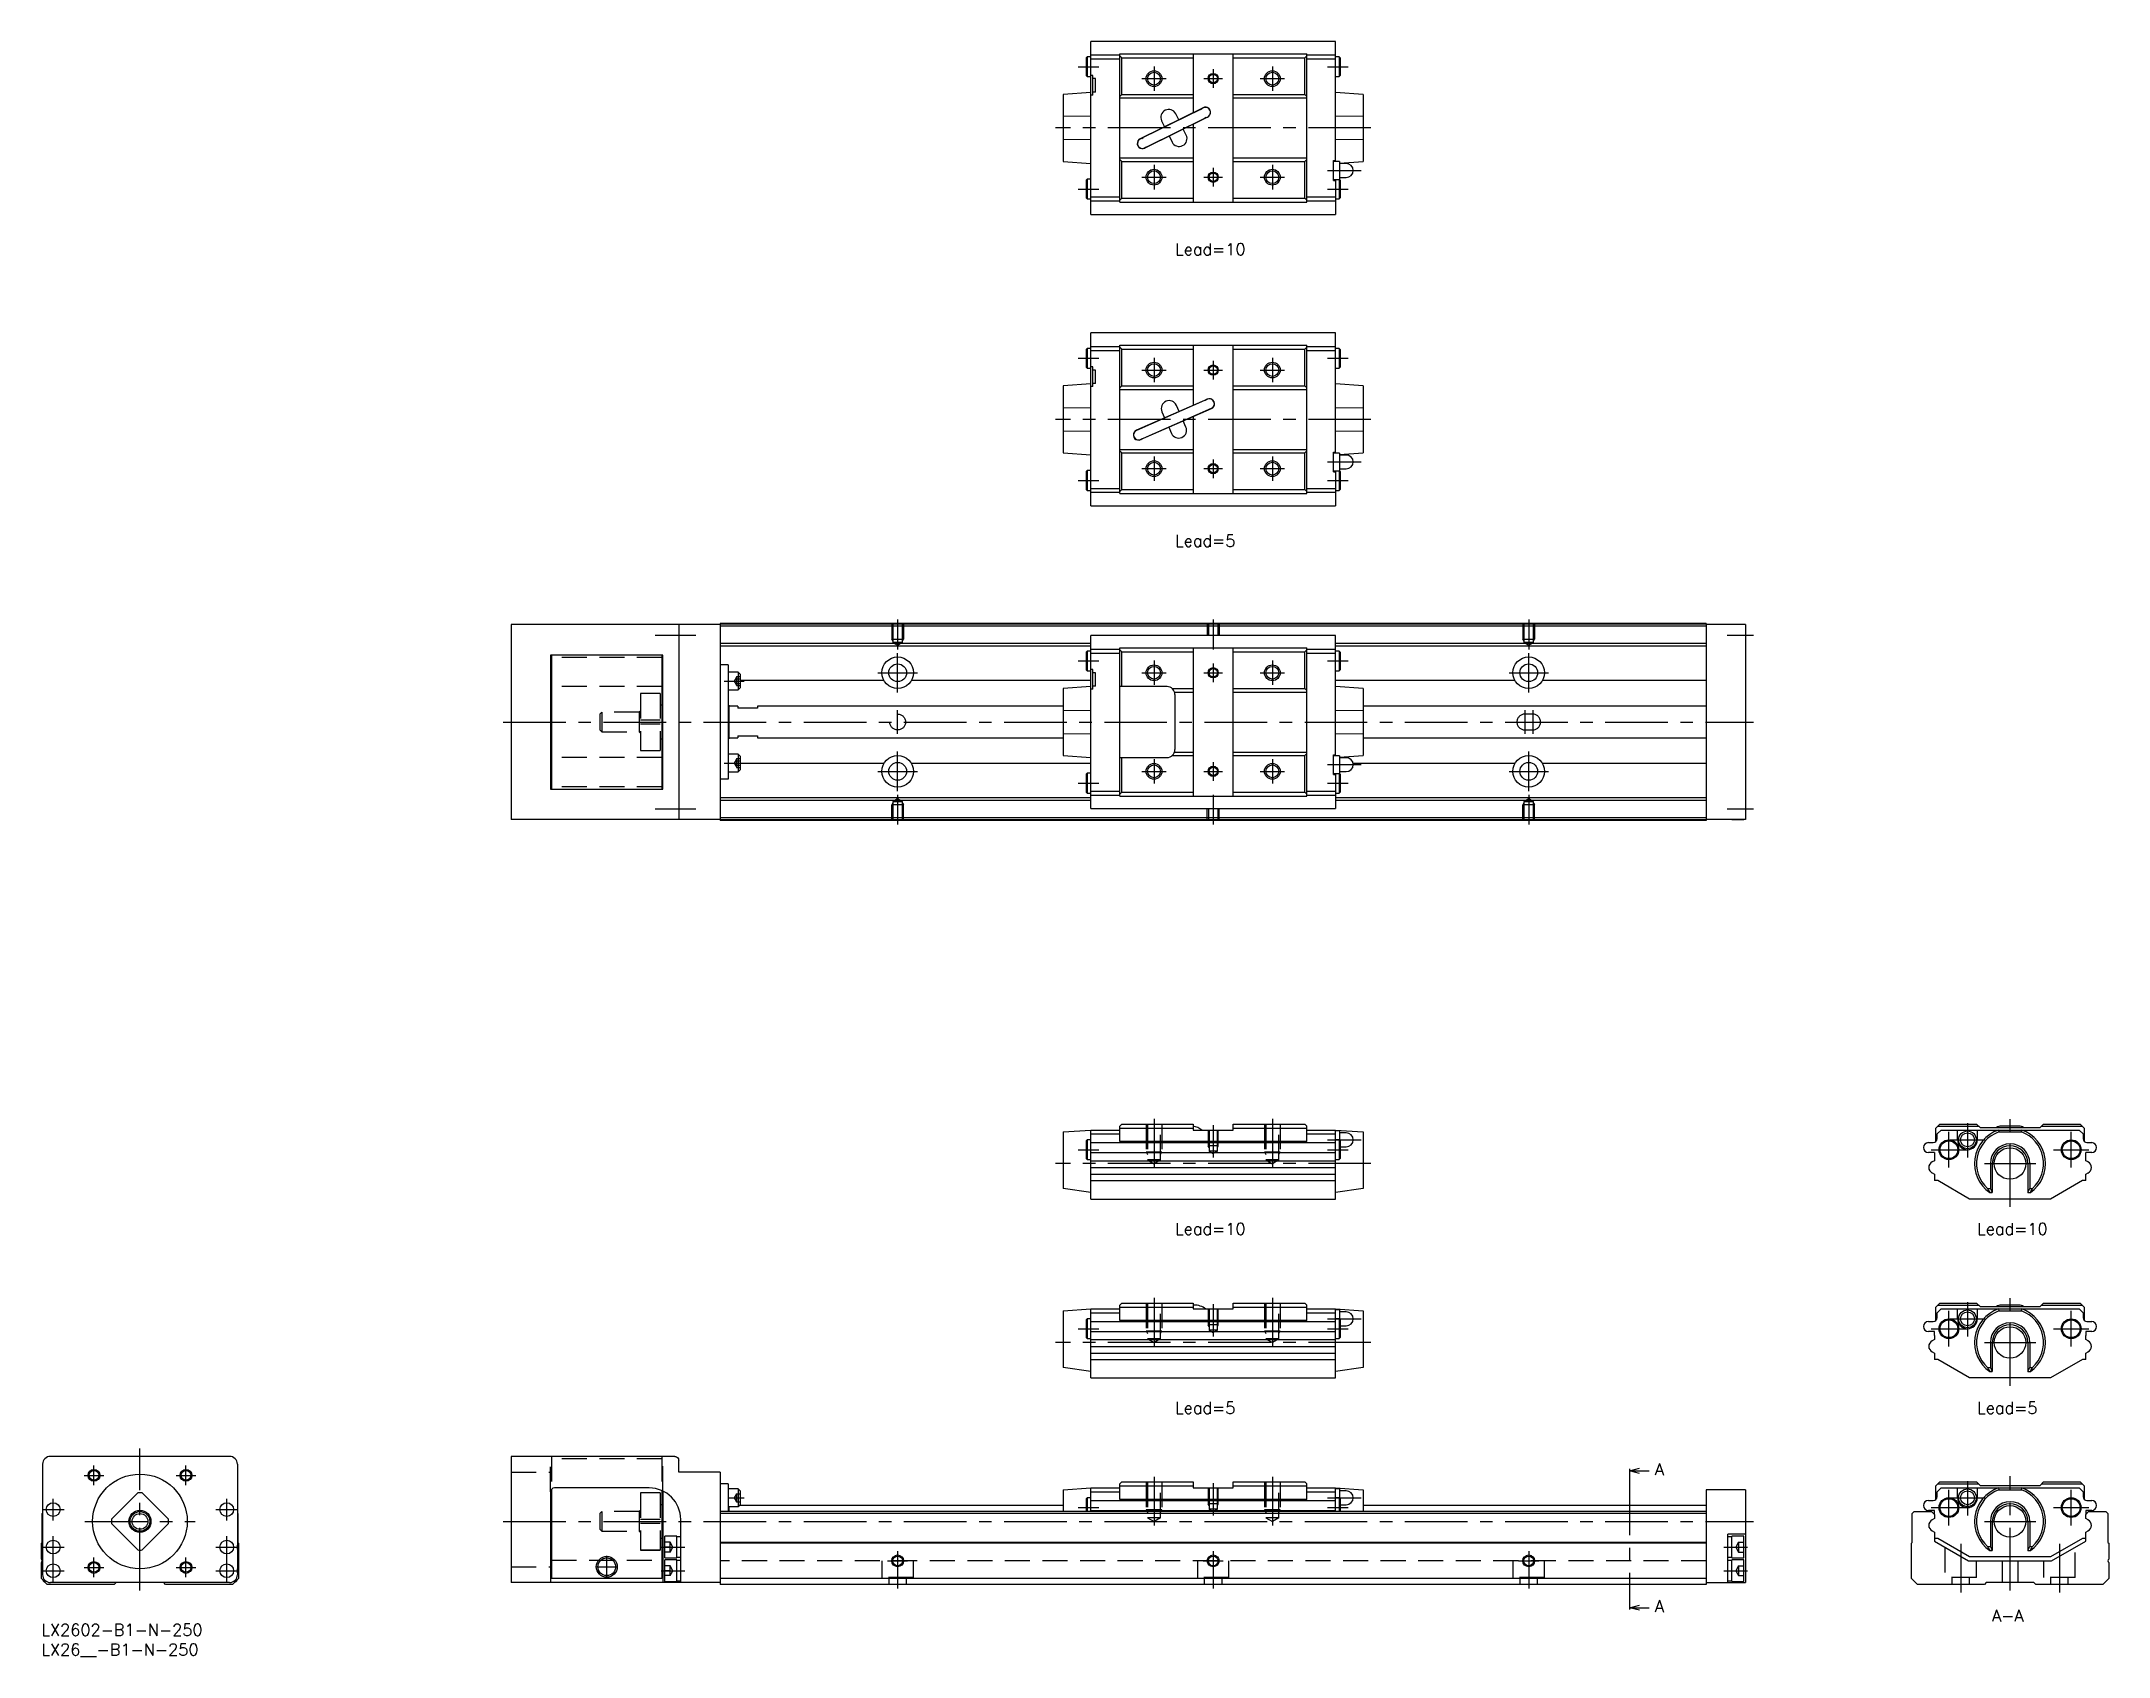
# Model space of a CAD drawing. Extents: x 0 to 524, y -8 to 401.
import ezdxf

# ---------------------------------------------------------------- set-up
doc = ezdxf.new("R2010")
doc.units = 0
doc.header["$LTSCALE"] = 0.5
doc.linetypes.add('CENTER', pattern=[50.8, 31.75, -6.35, 6.35, -6.35])
doc.linetypes.add('DASHED', pattern=[19.05, 12.7, -6.35])
for name, color, linetype in [('MSM_CENTER', 1, 'CENTER'), ('MSM_CONTINUOUS', 7, 'CONTINUOUS'), ('MSM_DASHED', 4, 'DASHED'), ('MSM_NARROW', 5, 'CONTINUOUS'), ('MSM_PART_NUMBER', 7, 'CONTINUOUS')]:
    doc.layers.add(name, color=color, linetype=linetype)
doc.styles.get("Standard").update_dxf_attribs({"font": 'txt.shx', "height": 1, "bigfont": 'bigfont.shx'})

msp = doc.modelspace()

# ---------------------------------------------------------------- texts
at = {"layer": 'MSM_PART_NUMBER'}
for s, p in [('Lead=10', (287.45, 347.06)), ('Lead=5', (287.45, 273.16)), ('Lead=10', (287.45, 98.67)), ('Lead=10', (490.81, 98.67)), ('Lead=5', (287.45, 53.29)), ('Lead=5', (490.81, 53.29)), ('A', (409.08, 37.73)), ('A', (409.08, 3)), ('A-A', (494.59, 0.62))]:
    msp.add_text(s, height=3, dxfattribs=at).set_placement(p)

# ---------------------------------------------------------------- blocks, each defined once
blk = doc.blocks.new('*U2')
at = {"layer": 'MSM_PART_NUMBER'}
blk.add_text('LX2602-B1-N-250', height=3, dxfattribs=at).set_placement((0, -3))
blk = doc.blocks.new('*U3')
at = {"layer": 'MSM_PART_NUMBER'}
blk.add_text('LX26__-B1-N-250', height=3, dxfattribs=at).set_placement((0, -8))

# ---------------------------------------------------------------- linework, layer by layer
at = {"layer": 'MSM_CENTER'}
for p, q in [((262.91, 394.84), (268.11, 394.84)), ((282.11, 394.94), (282.11, 388.74)), ((297.11, 394.2), (297.11, 389.47)), ((312.11, 394.94), (312.11, 388.74)), ((326.11, 394.84), (331.31, 394.84)), ((279.01, 391.84), (285.21, 391.84)), ((294.74, 391.84), (299.47, 391.84)), ((309.01, 391.84), (315.21, 391.84)), ((337.11, 379.34), (257.11, 379.34)), ((282.11, 369.94), (282.11, 363.74)), ((297.11, 369.2), (297.11, 364.47)), ((312.11, 369.94), (312.11, 363.74)), ((326.11, 368.54), (334.61, 368.54)), ((262.91, 363.84), (268.11, 363.84)), ((279.01, 366.84), (285.21, 366.84)), ((294.74, 366.84), (299.47, 366.84)), ((309.01, 366.84), (315.21, 366.84)), ((326.11, 363.84), (331.31, 363.84)), ((262.91, 320.94), (268.11, 320.94)), ((282.11, 321.04), (282.11, 314.84)), ((297.11, 320.3), (297.11, 315.57)), ((312.11, 321.04), (312.11, 314.84)), ((326.11, 320.94), (331.31, 320.94)), ((279.01, 317.94), (285.21, 317.94)), ((294.74, 317.94), (299.47, 317.94)), ((309.01, 317.94), (315.21, 317.94)), ((337.11, 305.44), (257.11, 305.44)), ((282.11, 296.04), (282.11, 289.84)), ((297.11, 295.3), (297.11, 290.57)), ((312.11, 296.04), (312.11, 289.84)), ((326.11, 294.64), (334.61, 294.64)), ((262.91, 289.94), (268.11, 289.94)), ((279.01, 292.94), (285.21, 292.94)), ((294.74, 292.94), (299.47, 292.94)), ((309.01, 292.94), (315.21, 292.94)), ((326.11, 289.94), (331.31, 289.94)), ((217.11, 254.69), (217.11, 247.06)), ((297.11, 254.69), (297.11, 247.06)), ((377.11, 254.69), (377.11, 247.06)), ((155.61, 250.69), (165.91, 250.69)), ((427.41, 250.69), (434.11, 250.69)), ((212.11, 241.19), (222.11, 241.19)), ((217.11, 236.19), (217.11, 246.19)), ((262.91, 244.19), (268.11, 244.19)), ((279.01, 241.19), (285.21, 241.19)), ((282.11, 244.29), (282.11, 238.09)), ((294.74, 241.19), (299.47, 241.19)), ((297.11, 243.55), (297.11, 238.82)), ((309.01, 241.19), (315.21, 241.19)), ((312.11, 244.29), (312.11, 238.09)), ((326.11, 244.19), (331.31, 244.19)), ((372.11, 241.19), (382.11, 241.19)), ((377.11, 236.19), (377.11, 246.19)), ((173.11, 239.08), (178.21, 239.08)), ((217.11, 225.69), (217.11, 231.69)), ((376.11, 231.69), (376.11, 225.69)), ((378.11, 231.69), (378.11, 225.69)), ((117.11, 228.69), (434.11, 228.69)), ((217.11, 211.19), (217.11, 221.19)), ((377.11, 211.19), (377.11, 221.19)), ((173.11, 218.3), (178.21, 218.3)), ((212.11, 216.19), (222.11, 216.19)), ((279.01, 216.19), (285.21, 216.19)), ((282.11, 219.29), (282.11, 213.09)), ((294.74, 216.19), (299.47, 216.19)), ((297.11, 218.55), (297.11, 213.82)), ((309.01, 216.19), (315.21, 216.19)), ((312.11, 219.29), (312.11, 213.09)), ((326.11, 217.89), (334.61, 217.89)), ((372.11, 216.19), (382.11, 216.19)), ((217.11, 210.2), (217.11, 202.69)), ((262.91, 213.19), (268.11, 213.19)), ((297.11, 210.2), (297.11, 202.69)), ((326.11, 213.19), (331.31, 213.19)), ((377.11, 210.2), (377.11, 202.69)), ((155.61, 206.69), (165.91, 206.69)), ((427.41, 206.69), (434.11, 206.69)), ((282.11, 128.1), (282.11, 115.71)), ((297.11, 126.45), (297.11, 118.29)), ((312.11, 128.1), (312.11, 115.71)), ((488.35, 127), (488.35, 118.25)), ((499.15, 105.75), (499.15, 128.05)), ((326.11, 122.75), (334.61, 122.75)), ((483.65, 115.75), (483.65, 124.75)), ((483.85, 122.75), (492.85, 122.75)), ((514.65, 115.75), (514.65, 124.75)), ((337.11, 116.75), (257.11, 116.75)), ((262.91, 120.25), (268.11, 120.25)), ((326.11, 120.25), (331.31, 120.25)), ((479.15, 120.25), (488.15, 120.25)), ((492.65, 116.75), (505.65, 116.75)), ((510.15, 120.25), (519.15, 120.25)), ((282.11, 82.72), (282.11, 70.34)), ((297.11, 81.07), (297.11, 72.91)), ((312.11, 82.72), (312.11, 70.34)), ((483.65, 70.37), (483.65, 79.37)), ((488.35, 81.62), (488.35, 72.87)), ((499.15, 60.37), (499.15, 82.67)), ((514.65, 70.37), (514.65, 79.37)), ((262.91, 74.87), (268.11, 74.87)), ((326.11, 77.37), (334.61, 77.37)), ((326.11, 74.87), (331.31, 74.87)), ((479.15, 74.87), (488.15, 74.87)), ((483.85, 77.37), (492.85, 77.37)), ((510.15, 74.87), (519.15, 74.87)), ((337.11, 71.37), (257.11, 71.37)), ((492.65, 71.37), (505.65, 71.37)), ((25, 8.5), (25, 44.5)), ((10.83, 37.67), (15.83, 37.67)), ((13.33, 35.17), (13.33, 40.17)), ((34.17, 37.67), (39.17, 37.67)), ((36.67, 35.17), (36.67, 40.17)), ((282.11, 37.35), (282.11, 24.96)), ((312.11, 37.35), (312.11, 24.96)), ((402.67, 38.36), (402.67, 4.63)), ((499.15, 8.5), (499.15, 37.5)), ((3, 26.25), (3, 31.75)), ((47, 26.25), (47, 31.75)), ((174.11, 32), (178.21, 32)), ((297.11, 35.7), (297.11, 27.54)), ((326.11, 32), (334.61, 32)), ((483.65, 25), (483.65, 34)), ((483.85, 32), (492.85, 32)), ((488.35, 36.25), (488.35, 27.5)), ((514.65, 25), (514.65, 34)), ((0.25, 29), (5.75, 29)), ((44.25, 29), (49.75, 29)), ((262.91, 29.5), (268.11, 29.5)), ((326.11, 29.5), (331.31, 29.5)), ((479.15, 29.5), (488.15, 29.5)), ((510.15, 29.5), (519.15, 29.5)), ((3, 10.75), (3, 22.25)), ((11, 26), (39, 26)), ((47, 10.75), (47, 22.25)), ((117.11, 26), (434.11, 26)), ((492.65, 26), (505.65, 26)), ((0.25, 19.5), (5.75, 19.5)), ((13.33, 11.83), (13.33, 16.83)), ((36.67, 11.83), (36.67, 16.83)), ((44.25, 19.5), (49.75, 19.5)), ((143.36, 11.72), (143.36, 17.28)), ((157.11, 19.5), (163.11, 19.5)), ((214.57, 16), (219.64, 16)), ((217.11, 18.5), (217.11, 9)), ((294.57, 16), (299.64, 16)), ((297.11, 18.5), (297.11, 9)), ((374.53, 16), (379.68, 16)), ((377.11, 18.5), (377.11, 9)), ((426.61, 19.5), (432.61, 19.5)), ((486.65, 20.29), (486.65, 8)), ((511.65, 20.29), (511.65, 8)), ((0.25, 13.5), (5.75, 13.5)), ((10.83, 14.33), (15.83, 14.33)), ((34.17, 14.33), (39.17, 14.33)), ((44.25, 13.5), (49.75, 13.5)), ((140.57, 14.5), (146.14, 14.5)), ((157.11, 13.5), (163.11, 13.5)), ((426.61, 13.5), (432.61, 13.5))]:
    msp.add_line(p, q, dxfattribs=at)
at = {"layer": 'MSM_CONTINUOUS'}
for p, q in [((328.11, 401.29), (266.11, 401.29)), ((266.11, 357.39), (266.11, 401.29)), ((328.11, 370.79), (328.11, 401.29)), ((265.16, 397.34), (264.91, 397.09)), ((264.91, 397.09), (264.91, 392.59)), ((266.11, 397.34), (265.16, 397.34)), ((265.16, 397.34), (265.16, 392.34)), ((266.11, 397.84), (273.41, 397.84)), ((266.11, 396.84), (273.41, 396.84)), ((273.41, 360.54), (273.41, 398.14)), ((273.41, 398.14), (320.81, 398.14)), ((273.91, 397.14), (273.41, 397.64)), ((273.91, 387.84), (273.91, 397.14)), ((273.91, 397.14), (292.01, 397.14)), ((292.01, 398.14), (292.01, 383.18)), ((302.21, 360.54), (302.21, 398.14)), ((302.21, 397.14), (320.31, 397.14)), ((320.81, 397.64), (320.31, 397.14)), ((320.31, 387.84), (320.31, 397.14)), ((320.81, 360.54), (320.81, 398.14)), ((320.81, 397.84), (328.11, 397.84)), ((320.81, 396.84), (328.11, 396.84)), ((329.06, 397.34), (328.11, 397.34)), ((329.06, 397.34), (329.06, 392.34)), ((329.31, 397.09), (329.06, 397.34)), ((329.31, 397.09), (329.31, 392.59)), ((266.11, 388.34), (259.11, 387.84)), ((264.91, 392.59), (265.16, 392.34)), ((265.16, 392.34), (266.11, 392.34)), ((266.61, 392.64), (266.11, 392.64)), ((266.61, 387.64), (266.61, 392.64)), ((267.31, 391.84), (266.61, 391.84)), ((267.31, 388.44), (266.61, 388.44)), ((267.31, 388.44), (267.31, 391.84)), ((328.11, 392.34), (329.06, 392.34)), ((335.11, 387.84), (328.11, 388.34)), ((329.06, 392.34), (329.31, 392.59)), ((259.11, 387.84), (259.11, 370.84)), ((266.61, 387.64), (266.11, 387.64)), ((273.41, 387.34), (273.91, 387.84)), ((273.41, 386.94), (292.01, 386.94)), ((273.91, 387.84), (292.01, 387.84)), ((294.58, 384.46), (278.58, 376.56)), ((293.87, 384.05), (279.34, 376.87)), ((288.37, 381.39), (287.62, 382.92)), ((293.87, 384.05), (294.2, 384.18)), ((294.6, 384.41), (294.29, 384.26)), ((302.21, 387.84), (320.31, 387.84)), ((302.21, 386.94), (320.81, 386.94)), ((320.31, 387.84), (320.81, 387.34)), ((335.11, 387.84), (335.11, 370.84)), ((266.11, 382.3), (259.11, 382.21)), ((279.73, 374.22), (295.73, 382.12)), ((280.44, 374.63), (294.98, 381.81)), ((284.03, 381.14), (284.79, 379.62)), ((290.28, 377.54), (289.52, 379.06)), ((292.01, 380.28), (292.01, 360.54)), ((295.28, 382), (294.98, 381.81)), ((295.39, 382.01), (295.71, 382.17)), ((335.11, 382.21), (328.11, 382.3)), ((259.11, 376.47), (266.11, 376.38)), ((278.92, 376.67), (278.6, 376.51)), ((279.03, 376.68), (279.34, 376.87)), ((279.71, 374.27), (280.02, 374.42)), ((280.11, 374.5), (280.44, 374.63)), ((285.94, 377.29), (286.69, 375.76)), ((328.11, 376.38), (335.11, 376.47)), ((259.11, 370.84), (266.11, 370.34)), ((273.41, 371.74), (292.01, 371.74)), ((273.91, 370.84), (273.41, 371.34)), ((273.91, 370.84), (292.01, 370.84)), ((273.91, 361.54), (273.91, 370.84)), ((302.21, 371.74), (320.81, 371.74)), ((302.21, 370.84), (320.31, 370.84)), ((320.81, 371.34), (320.31, 370.84)), ((320.31, 361.54), (320.31, 370.84)), ((327.61, 371.04), (328.11, 371.04)), ((327.61, 366.04), (327.61, 371.04)), ((329.11, 370.79), (327.61, 370.79)), ((329.11, 370.41), (335.11, 370.84)), ((329.11, 370.79), (329.11, 366.29)), ((330.86, 370.29), (329.11, 370.29)), ((265.16, 366.34), (264.91, 366.09)), ((264.91, 366.09), (264.91, 361.59)), ((265.16, 366.34), (265.16, 361.34)), ((266.11, 366.34), (265.16, 366.34)), ((266.11, 361.84), (273.41, 361.84)), ((320.81, 361.84), (328.11, 361.84)), ((327.61, 366.29), (329.11, 366.29)), ((327.61, 366.04), (328.11, 366.04)), ((328.11, 366.29), (328.11, 357.39)), ((329.06, 366.29), (329.06, 361.34)), ((329.11, 366.79), (330.86, 366.79)), ((329.31, 366.09), (329.11, 366.29)), ((329.31, 366.09), (329.31, 361.59)), ((264.91, 361.59), (265.16, 361.34)), ((265.16, 361.34), (266.11, 361.34)), ((266.11, 360.84), (273.41, 360.84)), ((266.11, 357.39), (328.11, 357.39)), ((273.41, 361.04), (273.91, 361.54)), ((273.41, 360.54), (320.81, 360.54)), ((273.91, 361.54), (292.01, 361.54)), ((302.21, 361.54), (320.31, 361.54)), ((320.31, 361.54), (320.81, 361.04)), ((320.81, 360.84), (328.11, 360.84)), ((328.11, 361.34), (329.06, 361.34)), ((329.06, 361.34), (329.31, 361.59)), ((328.11, 327.39), (266.11, 327.39)), ((266.11, 283.49), (266.11, 327.39)), ((328.11, 296.89), (328.11, 327.39)), ((265.16, 323.44), (264.91, 323.19)), ((264.91, 323.19), (264.91, 318.69)), ((266.11, 323.44), (265.16, 323.44)), ((265.16, 323.44), (265.16, 318.44)), ((266.11, 323.94), (273.41, 323.94)), ((266.11, 322.94), (273.41, 322.94)), ((273.41, 286.64), (273.41, 324.24)), ((273.41, 324.24), (320.81, 324.24)), ((273.91, 323.24), (273.41, 323.74)), ((273.91, 313.94), (273.91, 323.24)), ((273.91, 323.24), (292.01, 323.24)), ((292.01, 324.24), (292.01, 308.99)), ((302.21, 286.64), (302.21, 324.24)), ((302.21, 323.24), (320.31, 323.24)), ((320.81, 323.74), (320.31, 323.24)), ((320.31, 313.94), (320.31, 323.24)), ((320.81, 286.64), (320.81, 324.24)), ((320.81, 323.94), (328.11, 323.94)), ((320.81, 322.94), (328.11, 322.94)), ((329.06, 323.44), (328.11, 323.44)), ((329.06, 323.44), (329.06, 318.44)), ((329.31, 323.19), (329.06, 323.44)), ((329.31, 323.19), (329.31, 318.69)), ((264.91, 318.69), (265.16, 318.44)), ((265.16, 318.44), (266.11, 318.44)), ((266.61, 318.74), (266.11, 318.74)), ((266.61, 313.74), (266.61, 318.74)), ((267.31, 317.94), (266.61, 317.94)), ((267.31, 314.54), (266.61, 314.54)), ((267.31, 314.54), (267.31, 317.94)), ((328.11, 318.44), (329.06, 318.44)), ((329.06, 318.44), (329.31, 318.69)), ((266.11, 314.44), (259.11, 313.94)), ((259.11, 313.94), (259.11, 296.94)), ((266.61, 313.74), (266.11, 313.74)), ((273.41, 313.44), (273.91, 313.94)), ((273.41, 313.04), (292.01, 313.04)), ((273.91, 313.94), (292.01, 313.94)), ((295.63, 310.58), (277.63, 302.68)), ((294.9, 310.21), (278.4, 302.96)), ((295.65, 310.53), (295.33, 310.39)), ((302.21, 313.94), (320.31, 313.94)), ((302.21, 313.04), (320.81, 313.04)), ((320.31, 313.94), (320.81, 313.44)), ((335.11, 313.94), (328.11, 314.44)), ((335.11, 313.94), (335.11, 296.94)), ((266.11, 308.4), (259.11, 308.31)), ((278.68, 300.3), (296.68, 308.2)), ((279.41, 300.67), (295.91, 307.92)), ((284.12, 307.38), (284.8, 305.83)), ((288.46, 307.43), (287.78, 308.99)), ((290.19, 303.5), (289.51, 305.05)), ((292.01, 306.15), (292.01, 286.64)), ((296.33, 308.1), (296.66, 308.25)), ((335.11, 308.31), (328.11, 308.4)), ((259.11, 302.57), (266.11, 302.48)), ((277.98, 302.78), (277.65, 302.63)), ((278.66, 300.35), (278.98, 300.49)), ((285.85, 303.45), (286.53, 301.89)), ((328.11, 302.48), (335.11, 302.57)), ((259.11, 296.94), (266.11, 296.44)), ((273.41, 297.84), (292.01, 297.84)), ((273.91, 296.94), (273.41, 297.44)), ((273.91, 296.94), (292.01, 296.94)), ((273.91, 287.64), (273.91, 296.94)), ((302.21, 297.84), (320.81, 297.84)), ((302.21, 296.94), (320.31, 296.94)), ((320.81, 297.44), (320.31, 296.94)), ((320.31, 287.64), (320.31, 296.94)), ((327.61, 297.14), (328.11, 297.14)), ((327.61, 292.14), (327.61, 297.14)), ((329.11, 296.89), (327.61, 296.89)), ((329.11, 296.51), (335.11, 296.94)), ((329.11, 296.89), (329.11, 292.39)), ((330.86, 296.39), (329.11, 296.39)), ((265.16, 292.44), (264.91, 292.19)), ((264.91, 292.19), (264.91, 287.69)), ((265.16, 292.44), (265.16, 287.44)), ((266.11, 292.44), (265.16, 292.44)), ((327.61, 292.39), (329.11, 292.39)), ((327.61, 292.14), (328.11, 292.14)), ((328.11, 292.39), (328.11, 283.49)), ((329.06, 292.39), (329.06, 287.44)), ((329.11, 292.89), (330.86, 292.89)), ((329.31, 292.19), (329.11, 292.39)), ((329.31, 292.19), (329.31, 287.69)), ((264.91, 287.69), (265.16, 287.44)), ((265.16, 287.44), (266.11, 287.44)), ((266.11, 287.94), (273.41, 287.94)), ((266.11, 286.94), (273.41, 286.94)), ((266.11, 283.49), (328.11, 283.49)), ((273.41, 287.14), (273.91, 287.64)), ((273.41, 286.64), (320.81, 286.64)), ((273.91, 287.64), (292.01, 287.64)), ((302.21, 287.64), (320.31, 287.64)), ((320.31, 287.64), (320.81, 287.14)), ((320.81, 287.94), (328.11, 287.94)), ((320.81, 286.94), (328.11, 286.94)), ((328.11, 287.44), (329.06, 287.44)), ((329.06, 287.44), (329.31, 287.69)), ((119.11, 253.39), (119.11, 203.99)), ((172.11, 253.39), (119.11, 253.39)), ((161.61, 253.39), (161.61, 203.99)), ((422.11, 253.69), (172.11, 253.69)), ((172.11, 253.69), (172.11, 203.69)), ((422.11, 253.49), (172.11, 253.49)), ((422.11, 252.99), (172.11, 252.99)), ((422.11, 253.69), (422.11, 203.69)), ((432.11, 253.39), (422.11, 253.39)), ((428.61, 253.39), (428.61, 253.44)), ((431.61, 253.44), (428.61, 253.44)), ((431.61, 253.39), (431.61, 253.44)), ((432.11, 253.39), (432.11, 203.99)), ((266.11, 248.59), (172.11, 248.59)), ((266.11, 247.89), (172.11, 247.89)), ((265.16, 246.69), (264.91, 246.44)), ((264.91, 246.44), (264.91, 241.94)), ((266.11, 246.69), (265.16, 246.69)), ((265.16, 246.69), (265.16, 241.69)), ((328.11, 250.64), (266.11, 250.64)), ((266.11, 206.74), (266.11, 250.64)), ((266.11, 247.19), (273.41, 247.19)), ((273.41, 247.49), (320.81, 247.49)), ((273.41, 209.89), (273.41, 247.49)), ((273.91, 246.49), (273.41, 246.99)), ((273.91, 246.49), (292.01, 246.49)), ((273.91, 237.69), (273.91, 246.49)), ((292.01, 247.49), (292.01, 209.89)), ((302.21, 209.89), (302.21, 247.49)), ((302.21, 246.49), (320.31, 246.49)), ((320.81, 246.99), (320.31, 246.49)), ((320.31, 237.19), (320.31, 246.49)), ((320.81, 209.89), (320.81, 247.49)), ((320.81, 247.19), (328.11, 247.19)), ((328.11, 220.14), (328.11, 250.64)), ((422.11, 248.59), (328.11, 248.59)), ((422.11, 247.89), (328.11, 247.89)), ((329.06, 246.69), (328.11, 246.69)), ((329.06, 246.69), (329.06, 241.69)), ((329.31, 246.44), (329.06, 246.69)), ((329.31, 246.44), (329.31, 241.94)), ((129.11, 245.69), (129.11, 211.69)), ((157.61, 245.69), (129.11, 245.69)), ((129.11, 245.09), (129.36, 245.09)), ((129.36, 245.69), (129.36, 211.69)), ((157.36, 245.69), (157.36, 211.69)), ((157.36, 245.09), (157.61, 245.09)), ((157.61, 211.69), (157.61, 245.69)), ((174.11, 243.19), (172.11, 243.19)), ((174.11, 243.19), (174.11, 214.19)), ((176.71, 241.33), (174.11, 241.33)), ((176.71, 241.33), (176.71, 236.83)), ((177.21, 240.83), (176.71, 241.33)), ((264.91, 241.94), (265.16, 241.69)), ((265.16, 241.69), (266.11, 241.69)), ((266.11, 246.19), (273.41, 246.19)), ((266.61, 241.99), (266.11, 241.99)), ((266.61, 236.99), (266.61, 241.99)), ((267.31, 241.19), (266.61, 241.19)), ((267.31, 237.79), (267.31, 241.19)), ((320.81, 246.19), (328.11, 246.19)), ((328.11, 241.69), (329.06, 241.69)), ((329.06, 241.69), (329.31, 241.94)), ((129.36, 237.69), (129.11, 237.69)), ((157.61, 237.69), (157.36, 237.69)), ((174.11, 236.83), (176.71, 236.83)), ((176.71, 236.83), (177.21, 237.33)), ((177.21, 240.83), (177.21, 237.33)), ((213.62, 239.23), (177.21, 239.23)), ((266.11, 239.23), (220.59, 239.23)), ((266.11, 237.69), (259.11, 237.19)), ((259.11, 237.19), (259.11, 220.19)), ((266.61, 236.99), (266.11, 236.99)), ((267.31, 237.79), (266.61, 237.79)), ((285.41, 237.69), (273.41, 237.69)), ((286.73, 237.19), (292.01, 237.19)), ((287.31, 236.29), (292.01, 236.29)), ((302.21, 237.19), (320.31, 237.19)), ((302.21, 236.29), (320.81, 236.29)), ((320.31, 237.19), (320.81, 236.69)), ((373.62, 239.23), (328.11, 239.23)), ((335.11, 237.19), (328.11, 237.69)), ((335.11, 237.19), (335.11, 220.19)), ((422.11, 239.23), (380.59, 239.23)), ((157.61, 232.94), (157.36, 232.94)), ((174.31, 232.94), (174.11, 232.94)), ((174.31, 232.94), (174.31, 224.44)), ((176.61, 232.69), (174.31, 232.69)), ((176.61, 232.69), (176.61, 232.19)), ((181.61, 232.19), (176.61, 232.19)), ((181.61, 232.69), (181.61, 232.19)), ((259.11, 232.69), (181.61, 232.69)), ((266.11, 231.65), (259.11, 231.56)), ((287.41, 235.69), (287.41, 221.69)), ((335.11, 231.56), (328.11, 231.65)), ((422.11, 232.69), (335.11, 232.69)), ((259.11, 225.82), (266.11, 225.73)), ((328.11, 225.73), (335.11, 225.82)), ((157.36, 224.44), (157.61, 224.44)), ((174.11, 224.44), (174.31, 224.44)), ((176.71, 220.55), (174.11, 220.55)), ((174.31, 224.69), (176.61, 224.69)), ((176.61, 225.19), (181.61, 225.19)), ((176.61, 225.19), (176.61, 224.69)), ((176.71, 220.55), (176.71, 216.05)), ((177.21, 220.05), (176.71, 220.55)), ((181.61, 225.19), (181.61, 224.69)), ((181.61, 224.69), (259.11, 224.69)), ((259.11, 220.19), (266.11, 219.69)), ((286.73, 220.19), (292.01, 220.19)), ((287.31, 221.09), (292.01, 221.09)), ((302.21, 221.09), (320.81, 221.09)), ((302.21, 220.19), (320.31, 220.19)), ((320.81, 220.69), (320.31, 220.19)), ((320.31, 210.89), (320.31, 220.19)), ((327.61, 220.39), (328.11, 220.39)), ((327.61, 215.39), (327.61, 220.39)), ((329.11, 219.76), (335.11, 220.19)), ((335.11, 224.69), (422.11, 224.69)), ((129.36, 219.69), (129.11, 219.69)), ((157.61, 219.69), (157.36, 219.69)), ((174.11, 216.05), (176.71, 216.05)), ((176.71, 216.05), (177.21, 216.55)), ((177.21, 220.05), (177.21, 216.55)), ((213.62, 218.15), (177.21, 218.15)), ((266.11, 218.15), (220.59, 218.15)), ((265.16, 215.69), (264.91, 215.44)), ((264.91, 215.44), (264.91, 210.94)), ((265.16, 215.69), (265.16, 210.69)), ((266.11, 215.69), (265.16, 215.69)), ((273.41, 219.69), (285.41, 219.69)), ((273.91, 210.89), (273.91, 219.69)), ((329.11, 220.14), (327.61, 220.14)), ((327.61, 215.64), (329.11, 215.64)), ((327.61, 215.39), (328.11, 215.39)), ((328.11, 215.64), (328.11, 206.74)), ((329.06, 215.64), (329.06, 210.69)), ((329.11, 220.14), (329.11, 215.64)), ((330.86, 219.64), (329.11, 219.64)), ((329.11, 216.14), (330.86, 216.14)), ((329.31, 215.44), (329.11, 215.64)), ((329.31, 215.44), (329.31, 210.94)), ((373.62, 218.15), (332.59, 218.15)), ((422.11, 218.15), (380.59, 218.15)), ((129.11, 212.29), (129.36, 212.29)), ((129.11, 211.69), (157.61, 211.69)), ((157.36, 212.29), (157.61, 212.29)), ((174.11, 214.19), (172.11, 214.19)), ((264.91, 210.94), (265.16, 210.69)), ((265.16, 210.69), (266.11, 210.69)), ((266.11, 211.19), (273.41, 211.19)), ((266.11, 210.19), (273.41, 210.19)), ((273.41, 210.39), (273.91, 210.89)), ((273.41, 209.89), (320.81, 209.89)), ((273.91, 210.89), (292.01, 210.89)), ((302.21, 210.89), (320.31, 210.89)), ((320.31, 210.89), (320.81, 210.39)), ((320.81, 211.19), (328.11, 211.19)), ((320.81, 210.19), (328.11, 210.19)), ((328.11, 210.69), (329.06, 210.69)), ((329.06, 210.69), (329.31, 210.94)), ((266.11, 209.49), (172.11, 209.49)), ((266.11, 208.79), (172.11, 208.79)), ((266.11, 206.74), (328.11, 206.74)), ((422.11, 209.49), (328.11, 209.49)), ((422.11, 208.79), (328.11, 208.79)), ((172.11, 203.99), (119.11, 203.99)), ((422.11, 204.39), (172.11, 204.39)), ((422.11, 203.89), (172.11, 203.89)), ((422.11, 203.69), (172.11, 203.69)), ((432.11, 203.99), (422.11, 203.99)), ((428.61, 203.94), (431.61, 203.94)), ((431.61, 203.94), (431.61, 203.99)), ((273.41, 126.25), (273.91, 126.75)), ((273.41, 122.33), (273.41, 126.25)), ((273.91, 126.75), (292.01, 126.75)), ((292.01, 126.75), (292.01, 125.25)), ((302.21, 125.25), (302.21, 126.75)), ((302.21, 126.75), (320.31, 126.75)), ((320.31, 126.75), (320.81, 126.25)), ((320.81, 122.33), (320.81, 126.25)), ((481.34, 126.75), (480.34, 125.75)), ((480.84, 126.25), (491.15, 126.25)), ((481.34, 126.75), (490.65, 126.75)), ((491.55, 125.85), (490.65, 126.75)), ((491.55, 125.85), (506.75, 125.85)), ((496.9, 126.25), (496.83, 126.24)), ((501.39, 126.25), (496.9, 126.25)), ((507.65, 126.75), (506.75, 125.85)), ((507.15, 126.25), (517.44, 126.25)), ((507.65, 126.75), (516.94, 126.75)), ((517.94, 125.75), (516.94, 126.75)), ((259.11, 124.75), (266.11, 125.25)), ((259.11, 124.75), (259.11, 110.43)), ((265.16, 122.75), (264.91, 122.5)), ((264.91, 122.5), (264.91, 118)), ((266.11, 122.75), (265.16, 122.75)), ((265.16, 122.75), (265.16, 117.75)), ((266.11, 125.25), (273.41, 125.25)), ((266.11, 107.75), (266.11, 125.25)), ((266.11, 124.25), (273.41, 124.25)), ((266.11, 122.05), (328.11, 122.05)), ((273.41, 125.75), (292.01, 125.75)), ((320.81, 122.33), (273.41, 122.33)), ((292.01, 125.25), (302.21, 125.25)), ((302.21, 125.75), (320.81, 125.75)), ((320.81, 125.25), (328.11, 125.25)), ((320.81, 124.25), (328.11, 124.25)), ((328.11, 125.25), (335.11, 124.75)), ((328.11, 107.75), (328.11, 125.25)), ((329.11, 125), (328.11, 125)), ((329.06, 122.75), (328.11, 122.75)), ((329.31, 122.5), (329.06, 122.75)), ((329.06, 122.75), (329.06, 117.75)), ((329.11, 125), (329.11, 122.7)), ((330.86, 124.5), (329.11, 124.5)), ((329.31, 122.5), (329.31, 118)), ((329.31, 121), (330.86, 121)), ((335.11, 124.75), (335.11, 110.43)), ((478.45, 122.05), (479.65, 122.05)), ((480.34, 122.33), (480.34, 125.75)), ((480.65, 124.25), (481.65, 125.25)), ((480.65, 123.05), (480.65, 124.25)), ((481.65, 125.25), (516.65, 125.25)), ((485.85, 122.75), (485.85, 125.25)), ((490.85, 125.25), (490.85, 122.75)), ((496.19, 125.25), (496.27, 124.75)), ((496.27, 124.75), (502.02, 124.75)), ((502.02, 124.75), (502.1, 125.25)), ((516.65, 125.25), (517.65, 124.25)), ((517.65, 124.25), (517.65, 123.05)), ((517.94, 125.75), (517.94, 122.33)), ((518.65, 122.05), (519.85, 122.05)), ((264.91, 118), (265.16, 117.75)), ((265.16, 117.75), (266.11, 117.75)), ((266.11, 119.55), (328.11, 119.55)), ((266.11, 117.47), (328.11, 117.47)), ((266.11, 115.75), (328.11, 115.75)), ((328.11, 117.75), (329.06, 117.75)), ((329.06, 117.75), (329.31, 118)), ((479.95, 119.55), (478.45, 119.55)), ((479.95, 117.47), (479.39, 117.15)), ((479.95, 119.55), (479.95, 117.47)), ((494.15, 116.75), (494.15, 110.43)), ((494.65, 116.75), (494.65, 109.37)), ((503.65, 116.75), (503.65, 109.37)), ((504.15, 116.75), (504.15, 110.43)), ((519.85, 119.55), (518.35, 119.55)), ((518.35, 117.47), (518.35, 119.55)), ((518.91, 117.15), (518.35, 117.47)), ((266.11, 109.37), (259.11, 110.43)), ((266.11, 114.02), (328.11, 114.02)), ((266.11, 112.41), (328.11, 112.41)), ((335.11, 110.43), (328.11, 109.37)), ((479.39, 114.35), (479.95, 114.02)), ((479.95, 114.02), (479.95, 112.41)), ((480.8, 112.41), (479.95, 112.41)), ((488.87, 107.75), (480.8, 112.41)), ((493.46, 110.43), (494.15, 110.43)), ((494.15, 110.43), (494.65, 109.37)), ((503.65, 109.37), (504.15, 110.43)), ((504.15, 110.43), (504.83, 110.43)), ((517.5, 112.41), (509.42, 107.75)), ((518.35, 112.41), (517.5, 112.41)), ((518.35, 114.02), (518.91, 114.35)), ((518.35, 112.41), (518.35, 114.02)), ((266.11, 107.75), (328.11, 107.75)), ((509.42, 107.75), (488.87, 107.75)), ((493.99, 109.37), (494.65, 109.37)), ((503.65, 109.37), (504.3, 109.37)), ((259.11, 79.37), (266.11, 79.87)), ((259.11, 79.37), (259.11, 65.05)), ((266.11, 79.87), (273.41, 79.87)), ((266.11, 62.37), (266.11, 79.87)), ((266.11, 78.87), (273.41, 78.87)), ((273.41, 80.87), (273.91, 81.37)), ((273.41, 76.96), (273.41, 80.87)), ((273.41, 80.37), (292.01, 80.37)), ((273.91, 81.37), (292.01, 81.37)), ((292.01, 81.37), (292.01, 79.87)), ((292.26, 80.87), (292.01, 80.87)), ((292.01, 79.87), (302.21, 79.87)), ((302.21, 79.87), (302.21, 81.37)), ((302.21, 81.37), (320.31, 81.37)), ((302.21, 80.37), (320.81, 80.37)), ((320.31, 81.37), (320.81, 80.87)), ((320.81, 76.96), (320.81, 80.87)), ((320.81, 79.87), (328.11, 79.87)), ((320.81, 78.87), (328.11, 78.87)), ((328.11, 79.87), (335.11, 79.37)), ((328.11, 62.37), (328.11, 79.87)), ((329.11, 79.62), (328.11, 79.62)), ((329.11, 79.62), (329.11, 77.32)), ((330.86, 79.12), (329.11, 79.12)), ((335.11, 79.37), (335.11, 65.05)), ((481.34, 81.37), (480.34, 80.37)), ((480.34, 76.96), (480.34, 80.37)), ((480.65, 78.87), (481.65, 79.87)), ((480.65, 77.67), (480.65, 78.87)), ((480.84, 80.87), (491.15, 80.87)), ((481.34, 81.37), (490.65, 81.37)), ((481.65, 79.87), (516.65, 79.87)), ((485.85, 77.37), (485.85, 79.87)), ((491.55, 80.47), (490.65, 81.37)), ((490.85, 79.87), (490.85, 77.37)), ((491.55, 80.47), (506.75, 80.47)), ((496.19, 79.87), (496.27, 79.37)), ((496.27, 79.37), (502.02, 79.37)), ((496.9, 80.87), (496.83, 80.87)), ((501.39, 80.87), (496.9, 80.87)), ((502.02, 79.37), (502.1, 79.87)), ((507.65, 81.37), (506.75, 80.47)), ((507.15, 80.87), (517.44, 80.87)), ((507.65, 81.37), (516.94, 81.37)), ((516.65, 79.87), (517.65, 78.87)), ((517.94, 80.37), (516.94, 81.37)), ((517.65, 78.87), (517.65, 77.67)), ((517.94, 80.37), (517.94, 76.96)), ((265.16, 77.37), (264.91, 77.12)), ((264.91, 77.12), (264.91, 72.62)), ((266.11, 77.37), (265.16, 77.37)), ((265.16, 77.37), (265.16, 72.37)), ((266.11, 76.67), (328.11, 76.67)), ((266.11, 74.17), (328.11, 74.17)), ((320.81, 76.96), (273.41, 76.96)), ((329.06, 77.37), (328.11, 77.37)), ((329.31, 77.12), (329.06, 77.37)), ((329.06, 77.37), (329.06, 72.37)), ((329.31, 77.12), (329.31, 72.62)), ((329.31, 75.62), (330.86, 75.62)), ((478.45, 76.67), (479.65, 76.67)), ((479.95, 74.17), (478.45, 74.17)), ((479.95, 73.17), (479.95, 74.17)), ((519.85, 74.17), (518.35, 74.17)), ((518.35, 74.17), (518.35, 73.17)), ((518.65, 76.67), (519.85, 76.67)), ((264.91, 72.62), (265.16, 72.37)), ((265.16, 72.37), (266.11, 72.37)), ((266.11, 72.1), (328.11, 72.1)), ((266.11, 70.37), (328.11, 70.37)), ((266.11, 68.65), (328.11, 68.65)), ((328.11, 72.37), (329.06, 72.37)), ((329.06, 72.37), (329.31, 72.62)), ((479.95, 72.1), (479.39, 71.77)), ((479.39, 68.97), (479.95, 68.65)), ((479.95, 73.17), (479.95, 72.1)), ((479.95, 68.65), (479.95, 67.04)), ((494.15, 71.37), (494.15, 65.05)), ((494.65, 71.37), (494.65, 63.99)), ((503.65, 71.37), (503.65, 63.99)), ((504.15, 71.37), (504.15, 65.05)), ((518.35, 72.1), (518.35, 73.17)), ((518.91, 71.77), (518.35, 72.1)), ((518.35, 68.65), (518.91, 68.97)), ((518.35, 67.04), (518.35, 68.65)), ((266.11, 63.99), (259.11, 65.05)), ((266.11, 67.04), (328.11, 67.04)), ((335.11, 65.05), (328.11, 63.99)), ((480.8, 67.04), (479.95, 67.04)), ((488.87, 62.37), (480.8, 67.04)), ((493.46, 65.05), (494.15, 65.05)), ((493.99, 63.99), (494.65, 63.99)), ((494.15, 65.05), (494.65, 63.99)), ((503.65, 63.99), (504.15, 65.05)), ((503.65, 63.99), (504.3, 63.99)), ((504.15, 65.05), (504.83, 65.05)), ((517.5, 67.04), (509.42, 62.37)), ((518.35, 67.04), (517.5, 67.04)), ((266.11, 62.37), (328.11, 62.37)), ((509.42, 62.37), (488.87, 62.37)), ((47.7, 42.5), (2.3, 42.5)), ((119.11, 42.5), (119.11, 10.5)), ((160.61, 42.5), (119.11, 42.5)), ((160.61, 42.5), (160.61, 42.5)), ((160.61, 42.5), (160.82, 42.48)), ((160.82, 42.48), (161.06, 42.39)), ((161.06, 42.39), (161.28, 42.24)), ((161.28, 42.24), (161.41, 42.09)), ((161.41, 42.09), (161.52, 41.9)), ((0.3, 40.5), (0.3, 12.5)), ((49.7, 40.5), (49.7, 12.5)), ((161.52, 41.9), (161.58, 41.72)), ((161.58, 41.72), (161.61, 41.5)), ((161.61, 38.5), (161.61, 41.5)), ((172.11, 38.5), (161.61, 38.5)), ((172.11, 38.5), (172.11, 10)), ((402.67, 38.86), (405.17, 39.53)), ((402.67, 39.36), (402.67, 38.36)), ((405.17, 38.19), (402.67, 38.86)), ((402.67, 38.86), (407.67, 38.86)), ((24.45, 33.23), (17.77, 26.55)), ((32.23, 26.55), (25.55, 33.23)), ((129.11, 33.5), (129.11, 10.5)), ((129.36, 34.16), (129.36, 11.5)), ((154.11, 34.5), (130.11, 34.5)), ((157.36, 33.81), (157.36, 11.5)), ((157.61, 33.69), (157.61, 16.2)), ((174.11, 35.5), (172.11, 35.5)), ((174.11, 35.5), (174.11, 28.5)), ((176.71, 34.25), (174.11, 34.25)), ((177.21, 33.75), (176.71, 34.25)), ((176.71, 34.25), (176.71, 29.75)), ((177.21, 33.75), (177.21, 30.25)), ((259.11, 34), (266.11, 34.5)), ((259.11, 34), (259.11, 28.5)), ((265.16, 32), (264.91, 31.75)), ((264.91, 31.75), (264.91, 28.5)), ((266.11, 32), (265.16, 32)), ((265.16, 32), (265.16, 28.5)), ((266.11, 28.5), (266.11, 34.5)), ((266.11, 34.5), (273.41, 34.5)), ((266.11, 33.5), (273.41, 33.5)), ((273.41, 35.5), (273.91, 36)), ((273.41, 31.59), (273.41, 35.5)), ((273.41, 35), (292.01, 35)), ((320.81, 31.59), (273.41, 31.59)), ((273.91, 36), (292.01, 36)), ((292.01, 36), (292.01, 34.5)), ((292.01, 34.5), (302.21, 34.5)), ((302.21, 34.5), (302.21, 36)), ((302.21, 36), (320.31, 36)), ((302.21, 35), (320.81, 35)), ((320.31, 36), (320.81, 35.5)), ((320.81, 31.59), (320.81, 35.5)), ((320.81, 34.5), (328.11, 34.5)), ((320.81, 33.5), (328.11, 33.5)), ((328.11, 34.5), (335.11, 34)), ((328.11, 28.5), (328.11, 34.5)), ((329.11, 34.25), (328.11, 34.25)), ((329.06, 32), (328.11, 32)), ((329.31, 31.75), (329.06, 32)), ((329.06, 32), (329.06, 28.5)), ((329.11, 34.25), (329.11, 31.95)), ((330.86, 33.75), (329.11, 33.75)), ((329.31, 31.75), (329.31, 28.5)), ((335.11, 34), (335.11, 28.5)), ((432.11, 34), (422.11, 34)), ((422.11, 34), (422.11, 10)), ((432.11, 34), (432.11, 10.5)), ((481.34, 36), (480.34, 35)), ((480.34, 31.59), (480.34, 35)), ((480.65, 33.5), (481.65, 34.5)), ((480.65, 32.3), (480.65, 33.5)), ((480.84, 35.5), (491.15, 35.5)), ((481.34, 36), (490.65, 36)), ((481.65, 34.5), (516.65, 34.5)), ((485.85, 32), (485.85, 34.5)), ((491.55, 35.1), (490.65, 36)), ((490.85, 34.5), (490.85, 32)), ((491.55, 35.1), (506.75, 35.1)), ((496.19, 34.5), (496.27, 34)), ((496.27, 34), (502.02, 34)), ((502.02, 34), (502.1, 34.5)), ((507.65, 36), (506.75, 35.1)), ((507.15, 35.5), (517.44, 35.5)), ((507.65, 36), (516.94, 36)), ((516.65, 34.5), (517.65, 33.5)), ((517.94, 35), (516.94, 36)), ((517.65, 33.5), (517.65, 32.3)), ((517.94, 35), (517.94, 31.59)), ((0.2, 28), (0.3, 28.1)), ((0.2, 20.7), (0.2, 28)), ((49.7, 28.1), (49.8, 28)), ((49.8, 28), (49.8, 20.7)), ((157.61, 30.25), (157.36, 30.25)), ((162.11, 10.5), (162.11, 26.5)), ((422.11, 28.5), (172.11, 28.5)), ((422.11, 28), (172.11, 28)), ((174.11, 29.75), (176.71, 29.75)), ((174.31, 29.75), (174.31, 28.5)), ((176.71, 29.75), (177.21, 30.25)), ((259.11, 30), (176.96, 30)), ((266.11, 31.3), (328.11, 31.3)), ((266.11, 28.8), (328.11, 28.8)), ((329.31, 30.25), (330.86, 30.25)), ((422.11, 30), (335.11, 30)), ((474.35, 28), (474.85, 28.5)), ((474.35, 20.7), (474.35, 28)), ((474.85, 28.5), (479.25, 28.5)), ((478.45, 31.3), (479.65, 31.3)), ((479.95, 28.8), (478.45, 28.8)), ((479.25, 28.5), (479.95, 27.8)), ((479.95, 26.72), (479.39, 26.4)), ((479.95, 27.8), (479.95, 28.8)), ((479.95, 27.8), (479.95, 26.72)), ((518.35, 28.8), (518.35, 27.8)), ((519.85, 28.8), (518.35, 28.8)), ((518.35, 27.8), (519.05, 28.5)), ((518.35, 26.72), (518.35, 27.8)), ((518.91, 26.4), (518.35, 26.72)), ((518.65, 31.3), (519.85, 31.3)), ((519.05, 28.5), (523.45, 28.5)), ((523.45, 28.5), (523.95, 28)), ((523.95, 28), (523.95, 20.7)), ((17.77, 25.45), (24.45, 18.77)), ((25.55, 18.77), (32.23, 25.45)), ((157.36, 21.75), (157.61, 21.75)), ((158.11, 16.75), (158.11, 22.25)), ((161.11, 22.25), (158.11, 22.25)), ((161.11, 16.75), (161.11, 22.25)), ((162.11, 22.1), (161.11, 22.1)), ((427.61, 10.5), (427.61, 22.75)), ((432.11, 22.75), (427.61, 22.75)), ((428.61, 22.1), (427.61, 22.1)), ((428.61, 16.75), (428.61, 22.25)), ((431.61, 22.25), (428.61, 22.25)), ((431.61, 16.75), (431.61, 22.25)), ((479.39, 23.6), (479.95, 23.28)), ((479.95, 23.28), (479.95, 21)), ((480.8, 21.66), (479.95, 21.66)), ((479.95, 21), (488.61, 16)), ((488.87, 17), (480.8, 21.66)), ((494.15, 26), (494.15, 19.68)), ((494.65, 26), (494.65, 18.62)), ((503.65, 26), (503.65, 18.62)), ((504.15, 26), (504.15, 19.68)), ((517.5, 21.66), (509.42, 17)), ((509.68, 16), (518.35, 21)), ((518.35, 21.66), (517.5, 21.66)), ((518.35, 23.28), (518.91, 23.6)), ((518.35, 21), (518.35, 23.28)), ((0, 20.5), (0.2, 20.7)), ((0, 16.4), (0, 20.5)), ((49.8, 20.7), (50, 20.5)), ((50, 20.5), (50, 11.5)), ((129.11, 16.2), (129.36, 16.2)), ((157.36, 16.2), (157.61, 16.2)), ((158.11, 16.75), (161.11, 16.75)), ((158.11, 10.75), (158.11, 16.25)), ((161.11, 16.25), (158.11, 16.25)), ((161.11, 16.9), (162.11, 16.9)), ((161.11, 10.75), (161.11, 16.25)), ((162.11, 16.1), (161.11, 16.1)), ((422.11, 20.7), (172.11, 20.7)), ((422.11, 20.5), (172.11, 20.5)), ((427.61, 16.9), (428.61, 16.9)), ((428.61, 16.1), (427.61, 16.1)), ((428.61, 16.75), (431.61, 16.75)), ((428.61, 10.75), (428.61, 16.25)), ((431.61, 16.25), (428.61, 16.25)), ((431.61, 10.75), (431.61, 16.25)), ((474.15, 20.5), (474.35, 20.7)), ((474.15, 11.5), (474.15, 20.5)), ((488.61, 16), (509.68, 16)), ((509.42, 17), (488.87, 17)), ((493.46, 19.68), (494.15, 19.68)), ((493.99, 18.62), (494.65, 18.62)), ((494.15, 19.68), (494.65, 18.62)), ((503.65, 18.62), (504.15, 19.68)), ((503.65, 18.62), (504.3, 18.62)), ((504.15, 19.68), (504.83, 19.68)), ((523.95, 20.7), (524.15, 20.5)), ((524.15, 20.5), (524.15, 16.4)), ((0, 11.5), (0, 15.6)), ((1.5, 10), (0, 11.5)), ((47.7, 10.5), (2.3, 10.5)), ((19, 10.5), (18.5, 10)), ((31.52, 10), (31.02, 10.5)), ((50, 11.5), (48.5, 10)), ((172.11, 10.5), (119.11, 10.5)), ((157.36, 11.5), (129.36, 11.5)), ((158.11, 10.75), (161.11, 10.75)), ((161.11, 10.9), (162.11, 10.9)), ((422.11, 11.5), (172.11, 11.5)), ((422.11, 10.5), (432.11, 10.5)), ((427.61, 10.9), (428.61, 10.9)), ((428.61, 10.75), (431.61, 10.75)), ((475.65, 10), (474.15, 11.5)), ((493.13, 10.5), (492.63, 10)), ((505.15, 10.5), (493.13, 10.5)), ((505.65, 10), (505.15, 10.5)), ((524.15, 11.5), (522.65, 10)), ((524.15, 15.6), (524.15, 11.5)), ((18.5, 10), (1.5, 10)), ((48.5, 10), (31.52, 10)), ((422.11, 10), (172.11, 10)), ((492.63, 10), (475.65, 10)), ((522.65, 10), (505.65, 10)), ((402.67, 4.13), (405.17, 4.8)), ((402.67, 4.63), (402.67, 3.63)), ((405.17, 3.46), (402.67, 4.13)), ((402.67, 4.13), (407.67, 4.13))]:
    msp.add_line(p, q, dxfattribs=at)
for centre, radius in [((282.11, 391.84), 1.62), ((312.11, 391.84), 1.62), ((297.11, 391.84), 1.06), ((282.11, 366.84), 1.62), ((297.11, 366.84), 1.06), ((312.11, 366.84), 1.62), ((282.11, 317.94), 1.62), ((297.11, 317.94), 1.06), ((312.11, 317.94), 1.62), ((282.11, 292.94), 1.62), ((297.11, 292.94), 1.06), ((312.11, 292.94), 1.62), ((217.11, 241.19), 4), ((217.11, 241.19), 2.25), ((282.11, 241.19), 1.62), ((297.11, 241.19), 1.06), ((312.11, 241.19), 1.62), ((377.11, 241.19), 4), ((377.11, 241.19), 2.25), ((217.11, 216.19), 4), ((377.11, 216.19), 4), ((217.11, 216.19), 2.25), ((282.11, 216.19), 1.62), ((297.11, 216.19), 1.06), ((312.11, 216.19), 1.62), ((377.11, 216.19), 2.25), ((483.65, 120.25), 2.5), ((483.65, 120.25), 2.25), ((488.35, 122.75), 2.25), ((488.35, 122.75), 1.75), ((499.15, 116.75), 4), ((514.65, 120.25), 2.5), ((514.65, 120.25), 2.25), ((488.35, 77.37), 2.25), ((488.35, 77.37), 1.75), ((483.65, 74.87), 2.5), ((483.65, 74.87), 2.25), ((499.15, 71.37), 4), ((514.65, 74.87), 2.5), ((514.65, 74.87), 2.25), ((13.33, 37.67), 1.23), ((25, 26), 12), ((36.67, 37.67), 1.23), ((483.65, 29.5), 2.5), ((483.65, 29.5), 2.25), ((488.35, 32), 2.25), ((488.35, 32), 1.75), ((514.65, 29.5), 2.5), ((514.65, 29.5), 2.25), ((3, 29), 1.75), ((25, 26), 2.8), ((25, 26), 2.5), ((25, 26), 2), ((47, 29), 1.75), ((499.15, 26), 4), ((3, 19.5), 1.75), ((47, 19.5), 1.75), ((143.36, 14.5), 2.65), ((143.36, 14.5), 2.25), ((217.11, 16), 1.23), ((297.11, 16), 1.23), ((377.11, 16), 1.23), ((3, 13.5), 1.75), ((13.33, 14.33), 1.23), ((36.67, 14.33), 1.23), ((47, 13.5), 1.75)]:
    msp.add_circle(centre, radius, dxfattribs=at)
for centre, radius, start, end in [((285.83, 382.03), 2, 26.2779, 206.2779), ((295.16, 383.29), 1.3, 275.5498, 137.006), ((295.16, 383.29), 1.25, 296.2779, 116.2779), ((288.48, 376.65), 2, 206.2779, 26.2779), ((279.16, 375.39), 1.3, 95.5498, 317.006), ((279.16, 375.39), 1.25, 116.2779, 296.2779), ((330.86, 368.54), 1.75, 270, 90), ((285.95, 308.19), 2, 23.6961, 203.6961), ((296.3, 306.54), 3.92, 105.6343, 110.9103), ((296.16, 309.39), 1.3, 272.968, 134.4242), ((296.16, 309.39), 1.25, 293.6961, 113.6961), ((295.2, 309.56), 1.8, 293.3543, 304.8918), ((278.16, 301.49), 1.3, 92.968, 314.4242), ((278.16, 301.49), 1.25, 113.6961, 293.6961), ((282.11, 295.94), 7.94, 117.8361, 120.4339), ((278.67, 302.34), 1.82, 282.5713, 293.9767), ((288.36, 302.69), 2, 203.6961, 23.6961), ((330.86, 294.64), 1.75, 270, 90), ((285.41, 235.69), 2, 0, 90), ((285.41, 221.69), 2, 270, 0), ((330.86, 217.89), 1.75, 270, 90), ((291.29, 121.37), 4.88, 52.5564, 81.5517), ((496.94, 124.13), 2.12, 91.0143, 125.7914), ((501.34, 124.11), 2.14, 54.3594, 88.7845), ((330.86, 122.75), 1.75, 270, 90), ((478.45, 120.8), 1.25, 90, 270), ((479.65, 123.05), 1, 270, 0), ((488.35, 122.75), 2.5, 180, 0), ((499.15, 116.75), 9, 109.1881, 235.0848), ((499.15, 116.75), 8.5, 109.7499, 228.0214), ((499.15, 116.75), 5, 0, 180), ((499.15, 116.75), 4.5, 0, 180), ((499.15, 116.75), 8.5, 311.9786, 70.2501), ((499.15, 116.75), 9, 304.9152, 70.8119), ((518.65, 123.05), 1, 180, 270), ((519.85, 120.8), 1.25, 270, 90), ((480.26, 115.63), 1.75, 120.0001, 176.2321), ((480.26, 115.86), 1.75, 183.7679, 239.9999), ((518.03, 115.63), 1.75, 3.7679, 59.9999), ((518.03, 115.86), 1.75, 300.0001, 356.2321), ((500.31, 113.21), 7.4, 202.1059, 211.3183), ((497.98, 113.21), 7.4, 328.6827, 337.893), ((292.23, 75.9), 4.97, 53.0275, 89.6143), ((330.86, 77.37), 1.75, 270, 90), ((499.15, 71.37), 9, 109.1881, 235.0848), ((499.15, 71.37), 8.5, 109.7499, 228.0214), ((496.94, 78.76), 2.12, 91.0143, 125.7914), ((501.34, 78.74), 2.14, 54.3594, 88.7845), ((499.15, 71.37), 8.5, 311.9786, 70.2501), ((499.15, 71.37), 9, 304.9152, 70.8119), ((478.45, 75.42), 1.25, 90, 270), ((479.65, 77.67), 1, 270, 0), ((488.35, 77.37), 2.5, 180, 0), ((499.15, 71.37), 5, 0, 180), ((499.15, 71.37), 4.5, 0, 180), ((518.65, 77.67), 1, 180, 270), ((519.85, 75.42), 1.25, 270, 90), ((480.26, 70.26), 1.75, 120.0001, 176.2321), ((480.26, 70.49), 1.75, 183.7679, 239.9999), ((518.03, 70.26), 1.75, 3.7679, 59.9999), ((518.03, 70.49), 1.75, 300.0001, 356.2321), ((500.31, 67.84), 7.4, 202.1059, 211.3183), ((497.98, 67.84), 7.4, 328.6827, 337.893), ((2.3, 40.5), 2, 90, 180), ((47.7, 40.5), 2, 0, 90), ((25, 26), 7.25, 85.6572, 94.3428), ((130.11, 33.5), 1, 90, 180), ((154.11, 26.5), 8, 0, 90), ((330.86, 32), 1.75, 270, 90), ((479.65, 32.3), 1, 270, 0), ((488.35, 32), 2.5, 180, 0), ((499.15, 26), 9, 109.1881, 235.0848), ((499.15, 26), 8.5, 109.7499, 228.0214), ((499.15, 26), 8.5, 311.9786, 70.2501), ((499.15, 26), 9, 304.9152, 70.8119), ((518.65, 32.3), 1, 180, 270), ((25, 26), 7.25, 175.6572, 184.3428), ((25, 26), 7.25, 355.6572, 4.3428), ((478.45, 30.05), 1.25, 90, 270), ((480.26, 24.88), 1.75, 120.0001, 176.2321), ((499.15, 26), 5, 0, 180), ((499.15, 26), 4.5, 0, 180), ((518.03, 24.88), 1.75, 3.7679, 59.9999), ((519.85, 30.05), 1.25, 270, 90), ((480.26, 25.12), 1.75, 183.7679, 239.9999), ((518.03, 25.12), 1.75, 300.0001, 356.2321), ((-0.3, 16), 0.5, 306.8761, 53.1239), ((3, 19.5), 2.75, 169.0575, 190.9425), ((25, 26), 7.25, 265.6572, 274.3428), ((47, 19.5), 2.75, 349.0575, 10.9425), ((503.5, 24.07), 10.96, 203.6059, 209.8183), ((494.62, 24.16), 11.15, 330.2349, 336.3409), ((524.45, 16), 0.5, 126.8761, 233.1239), ((3, 13.5), 2.75, 169.0575, 190.9425), ((2.3, 12.5), 2, 180, 270), ((1.3, 11.5), 1, 201.8195, 248.1805), ((47.7, 12.5), 2, 270, 0), ((48.7, 11.5), 1, 291.8106, 338.1894), ((47, 13.5), 2.75, 349.0575, 10.9425)]:
    msp.add_arc(centre, radius, start, end, dxfattribs=at)
at = {"layer": 'MSM_DASHED'}
for p, q in [((215.61, 253.69), (215.61, 249.69)), ((215.88, 253.69), (215.88, 248.89)), ((218.34, 248.89), (218.34, 253.69)), ((218.61, 253.69), (218.61, 249.69)), ((295.61, 253.69), (295.61, 250.64)), ((295.88, 253.69), (295.88, 250.64)), ((298.34, 250.64), (298.34, 253.69)), ((298.61, 253.69), (298.61, 250.64)), ((375.61, 253.69), (375.61, 249.69)), ((375.88, 253.69), (375.88, 248.89)), ((378.34, 248.89), (378.34, 253.69)), ((378.61, 253.69), (378.61, 249.69)), ((215.61, 249.69), (218.61, 249.69)), ((215.88, 249.22), (215.61, 249.69)), ((215.88, 248.89), (217.11, 248.18)), ((218.34, 248.89), (215.88, 248.89)), ((217.11, 248.18), (218.34, 248.89)), ((218.34, 249.22), (218.61, 249.69)), ((375.61, 249.69), (378.61, 249.69)), ((375.88, 249.22), (375.61, 249.69)), ((375.88, 248.89), (377.11, 248.18)), ((378.34, 248.89), (375.88, 248.89)), ((377.11, 248.18), (378.34, 248.89)), ((378.34, 249.22), (378.61, 249.69)), ((157.36, 245.09), (129.36, 245.09)), ((157.36, 237.69), (129.36, 237.69)), ((151.91, 235.94), (151.91, 221.44)), ((156.91, 235.94), (151.91, 235.94)), ((156.91, 235.92), (151.91, 235.92)), ((156.91, 235.94), (156.91, 221.44)), ((176.21, 240.08), (175.63, 239.08)), ((175.63, 239.08), (176.21, 238.08)), ((176.21, 240.24), (177.21, 240.24)), ((176.21, 240.24), (176.21, 237.93)), ((176.21, 239.66), (177.21, 239.66)), ((176.21, 238.5), (177.21, 238.5)), ((176.21, 237.93), (177.21, 237.93)), ((142.11, 231.19), (141.61, 230.69)), ((141.61, 230.69), (141.61, 226.69)), ((142.11, 231.19), (142.11, 226.19)), ((151.61, 231.19), (142.11, 231.19)), ((151.91, 231.49), (151.61, 231.19)), ((151.61, 231.19), (151.61, 226.19)), ((157.36, 232.94), (156.91, 232.94)), ((378.11, 230.69), (376.11, 230.69)), ((141.61, 226.69), (142.11, 226.19)), ((142.11, 226.19), (151.61, 226.19)), ((151.61, 226.19), (151.91, 225.89)), ((151.91, 229.24), (156.91, 229.24)), ((156.91, 228.14), (151.91, 228.14)), ((376.11, 226.69), (378.11, 226.69)), ((151.91, 221.46), (156.91, 221.46)), ((151.91, 221.44), (156.91, 221.44)), ((156.91, 224.44), (157.36, 224.44)), ((157.36, 219.69), (129.36, 219.69)), ((176.21, 219.3), (175.63, 218.3)), ((175.63, 218.3), (176.21, 217.3)), ((176.21, 219.45), (177.21, 219.45)), ((176.21, 219.45), (176.21, 217.14)), ((176.21, 218.87), (177.21, 218.87)), ((176.21, 217.72), (177.21, 217.72)), ((176.21, 217.14), (177.21, 217.14)), ((157.36, 212.29), (129.36, 212.29)), ((215.88, 208.16), (215.61, 207.69)), ((218.61, 207.69), (215.61, 207.69)), ((215.61, 203.69), (215.61, 207.69)), ((217.11, 209.2), (215.88, 208.49)), ((215.88, 208.49), (215.88, 203.69)), ((218.34, 208.49), (215.88, 208.49)), ((218.34, 208.49), (217.11, 209.2)), ((218.34, 203.69), (218.34, 208.49)), ((218.34, 208.16), (218.61, 207.69)), ((218.61, 203.69), (218.61, 207.69)), ((295.61, 203.69), (295.61, 206.74)), ((295.88, 206.74), (295.88, 203.69)), ((298.34, 203.69), (298.34, 206.74)), ((298.61, 203.69), (298.61, 206.74)), ((375.88, 208.16), (375.61, 207.69)), ((375.61, 203.69), (375.61, 207.69)), ((378.61, 207.69), (375.61, 207.69)), ((377.11, 209.2), (375.88, 208.49)), ((375.88, 208.49), (375.88, 203.69)), ((378.34, 208.49), (375.88, 208.49)), ((378.34, 208.49), (377.11, 209.2)), ((378.34, 203.69), (378.34, 208.49)), ((378.34, 208.16), (378.61, 207.69)), ((378.61, 203.69), (378.61, 207.69)), ((280.11, 126.75), (280.11, 119.75)), ((280.48, 126.75), (280.48, 117.65)), ((283.73, 117.65), (283.73, 126.75)), ((284.11, 126.75), (284.11, 119.75)), ((310.11, 126.75), (310.11, 119.75)), ((310.48, 126.75), (310.48, 117.65)), ((313.73, 117.65), (313.73, 126.75)), ((314.11, 126.75), (314.11, 119.75)), ((295.81, 125.25), (295.81, 121.25)), ((298.41, 121.25), (295.81, 121.25)), ((296.05, 120.8), (295.81, 121.25)), ((296.05, 125.25), (296.05, 119.9)), ((298.16, 119.9), (298.16, 125.25)), ((298.16, 120.8), (298.41, 121.25)), ((298.41, 121.25), (298.41, 125.25)), ((280.11, 119.75), (284.11, 119.75)), ((280.11, 119.75), (280.48, 119.05)), ((283.73, 117.65), (280.48, 117.65)), ((280.48, 117.65), (282.11, 116.71)), ((283.73, 117.65), (282.11, 116.71)), ((283.73, 119.05), (284.11, 119.75)), ((298.16, 119.9), (296.05, 119.9)), ((296.05, 119.9), (297.11, 119.29)), ((298.16, 119.9), (297.11, 119.29)), ((310.11, 119.75), (314.11, 119.75)), ((310.11, 119.75), (310.48, 119.05)), ((313.73, 117.65), (310.48, 117.65)), ((310.48, 117.65), (312.11, 116.71)), ((313.73, 117.65), (312.11, 116.71)), ((313.73, 119.05), (314.11, 119.75)), ((280.11, 81.37), (280.11, 74.37)), ((280.48, 81.37), (280.48, 72.27)), ((283.73, 72.27), (283.73, 81.37)), ((284.11, 81.37), (284.11, 74.37)), ((295.81, 79.87), (295.81, 75.87)), ((296.05, 79.87), (296.05, 74.52)), ((298.16, 74.52), (298.16, 79.87)), ((298.41, 75.87), (298.41, 79.87)), ((310.11, 81.37), (310.11, 74.37)), ((310.48, 81.37), (310.48, 72.27)), ((313.73, 72.27), (313.73, 81.37)), ((314.11, 81.37), (314.11, 74.37)), ((280.11, 74.37), (284.11, 74.37)), ((280.11, 74.37), (280.48, 73.67)), ((283.73, 73.67), (284.11, 74.37)), ((298.41, 75.87), (295.81, 75.87)), ((296.05, 75.42), (295.81, 75.87)), ((298.16, 74.52), (296.05, 74.52)), ((296.05, 74.52), (297.11, 73.91)), ((298.16, 74.52), (297.11, 73.91)), ((298.16, 75.42), (298.41, 75.87)), ((310.11, 74.37), (314.11, 74.37)), ((310.11, 74.37), (310.48, 73.67)), ((313.73, 73.67), (314.11, 74.37)), ((283.73, 72.27), (280.48, 72.27)), ((280.48, 72.27), (282.11, 71.34)), ((283.73, 72.27), (282.11, 71.34)), ((313.73, 72.27), (310.48, 72.27)), ((310.48, 72.27), (312.11, 71.34)), ((313.73, 72.27), (312.11, 71.34)), ((129.11, 33.5), (129.11, 42.5)), ((129.36, 42.5), (129.36, 34.16)), ((157.36, 42.5), (157.36, 33.81)), ((157.61, 33.69), (157.61, 42.5)), ((119.11, 38.5), (129.11, 38.5)), ((157.36, 41.9), (129.36, 41.9)), ((151.91, 33.25), (151.91, 18.75)), ((156.91, 33.25), (151.91, 33.25)), ((156.91, 33.23), (151.91, 33.23)), ((156.91, 33.25), (156.91, 18.75)), ((176.21, 33), (175.63, 32)), ((175.63, 32), (176.21, 31)), ((176.21, 33), (177.21, 33)), ((176.21, 33), (176.21, 31)), ((176.21, 32), (177.21, 32)), ((280.11, 36), (280.11, 29)), ((280.48, 36), (280.48, 26.9)), ((283.73, 26.9), (283.73, 36)), ((284.11, 36), (284.11, 29)), ((295.81, 34.5), (295.81, 30.5)), ((296.05, 34.5), (296.05, 29.15)), ((298.16, 29.15), (298.16, 34.5)), ((298.41, 30.5), (298.41, 34.5)), ((310.11, 36), (310.11, 29)), ((310.48, 36), (310.48, 26.9)), ((313.73, 26.9), (313.73, 36)), ((314.11, 36), (314.11, 29)), ((142.11, 28.5), (141.61, 28)), ((141.61, 28), (141.61, 24)), ((142.11, 28.5), (142.11, 23.5)), ((151.61, 28.5), (142.11, 28.5)), ((151.91, 28.8), (151.61, 28.5)), ((151.61, 28.5), (151.61, 23.5)), ((151.91, 26.55), (156.91, 26.55)), ((157.36, 30.25), (156.91, 30.25)), ((176.21, 31), (177.21, 31)), ((280.11, 29), (284.11, 29)), ((280.11, 29), (280.48, 28.3)), ((283.73, 26.9), (280.48, 26.9)), ((280.48, 26.9), (282.11, 25.96)), ((283.73, 26.9), (282.11, 25.96)), ((283.73, 28.3), (284.11, 29)), ((298.41, 30.5), (295.81, 30.5)), ((296.05, 30.05), (295.81, 30.5)), ((298.16, 29.15), (296.05, 29.15)), ((296.05, 29.15), (297.11, 28.54)), ((298.16, 29.15), (297.11, 28.54)), ((298.16, 30.05), (298.41, 30.5)), ((310.11, 29), (314.11, 29)), ((310.11, 29), (310.48, 28.3)), ((313.73, 26.9), (310.48, 26.9)), ((310.48, 26.9), (312.11, 25.96)), ((313.73, 26.9), (312.11, 25.96)), ((313.73, 28.3), (314.11, 29)), ((141.61, 24), (142.11, 23.5)), ((142.11, 23.5), (151.61, 23.5)), ((151.61, 23.5), (151.91, 23.2)), ((156.91, 25.45), (151.91, 25.45)), ((156.91, 21.75), (157.36, 21.75)), ((129.36, 16.2), (157.36, 16.2)), ((151.91, 18.77), (156.91, 18.77)), ((151.91, 18.75), (156.91, 18.75)), ((157.61, 16.2), (157.61, 10.5)), ((159.41, 20.75), (158.11, 20.75)), ((159.41, 19.5), (158.11, 19.5)), ((159.41, 18.25), (158.11, 18.25)), ((159.41, 18.25), (159.41, 20.75)), ((160.13, 19.5), (159.41, 20.75)), ((159.41, 18.25), (160.13, 19.5)), ((422.11, 16), (172.11, 16)), ((213.11, 16), (213.11, 11.8)), ((221.11, 11.8), (221.11, 16)), ((293.11, 16), (293.11, 11.8)), ((301.11, 11.8), (301.11, 16)), ((373.11, 16), (373.11, 11.8)), ((381.11, 11.8), (381.11, 16)), ((430.31, 20.75), (429.58, 19.5)), ((429.58, 19.5), (430.31, 18.25)), ((430.31, 20.75), (431.61, 20.75)), ((430.31, 20.75), (430.31, 18.25)), ((430.31, 19.5), (431.61, 19.5)), ((430.31, 18.25), (431.61, 18.25)), ((482.65, 19.44), (482.65, 11.8)), ((490.65, 11.8), (490.65, 16)), ((497.15, 16), (497.15, 10.5)), ((501.15, 16), (501.15, 10.5)), ((507.65, 16), (507.65, 11.8)), ((515.65, 11.8), (515.65, 19.44)), ((119.11, 14.5), (129.11, 14.5)), ((159.41, 14.75), (158.11, 14.75)), ((159.41, 13.5), (158.11, 13.5)), ((159.41, 12.25), (158.11, 12.25)), ((159.41, 12.25), (159.41, 14.75)), ((160.13, 13.5), (159.41, 14.75)), ((159.41, 12.25), (160.13, 13.5)), ((221.11, 11.8), (213.11, 11.8)), ((214.86, 11.8), (214.86, 10)), ((219.36, 10), (219.36, 11.8)), ((301.11, 11.8), (293.11, 11.8)), ((294.86, 11.8), (294.86, 10)), ((299.36, 10), (299.36, 11.8)), ((381.11, 11.8), (373.11, 11.8)), ((374.86, 11.8), (374.86, 10)), ((379.36, 10), (379.36, 11.8)), ((430.31, 14.75), (429.58, 13.5)), ((429.58, 13.5), (430.31, 12.25)), ((430.31, 14.75), (431.61, 14.75)), ((430.31, 14.75), (430.31, 12.25)), ((430.31, 13.5), (431.61, 13.5)), ((430.31, 12.25), (431.61, 12.25)), ((490.65, 11.8), (482.65, 11.8)), ((484.4, 11.8), (484.4, 10)), ((488.9, 10), (488.9, 11.8)), ((515.65, 11.8), (507.65, 11.8)), ((509.4, 11.8), (509.4, 10)), ((513.9, 10), (513.9, 11.8))]:
    msp.add_line(p, q, dxfattribs=at)
msp.add_circle((217.11, 228.69), 2, dxfattribs=at)
for centre, start, end in [((376.11, 228.69), 90, 270), ((378.11, 228.69), 270, 90)]:
    msp.add_arc(centre, 2, start, end, dxfattribs=at)
at = {"layer": 'MSM_NARROW'}
for centre, radius in [((282.11, 391.84), 2), ((297.11, 391.84), 1.3), ((312.11, 391.84), 2), ((282.11, 366.84), 2), ((297.11, 366.84), 1.3), ((312.11, 366.84), 2), ((282.11, 317.94), 2), ((312.11, 317.94), 2), ((297.11, 317.94), 1.3), ((282.11, 292.94), 2), ((297.11, 292.94), 1.3), ((312.11, 292.94), 2), ((282.11, 241.19), 2), ((297.11, 241.19), 1.3), ((312.11, 241.19), 2), ((282.11, 216.19), 2), ((297.11, 216.19), 1.3), ((312.11, 216.19), 2), ((13.33, 37.67), 1.5), ((36.67, 37.67), 1.5), ((13.33, 14.33), 1.5), ((36.67, 14.33), 1.5), ((217.11, 16), 1.5), ((297.11, 16), 1.5), ((377.11, 16), 1.5)]:
    msp.add_circle(centre, radius, dxfattribs=at)

# ---------------------------------------------------------------- block references
at = {"layer": 'MSM_CONTINUOUS'}
for name in ['*U2', '*U3']:
    msp.add_blockref(name, (0, 0), dxfattribs=at)

msp.set_redraw_order([(e.dxf.handle, doc.entitydb.next_handle()) for e in msp.query("TEXT MTEXT ATTDEF DIMENSION ARC_DIMENSION")])  # texts and dimensions are drawn at this point

doc.saveas('drawing.dxf')
